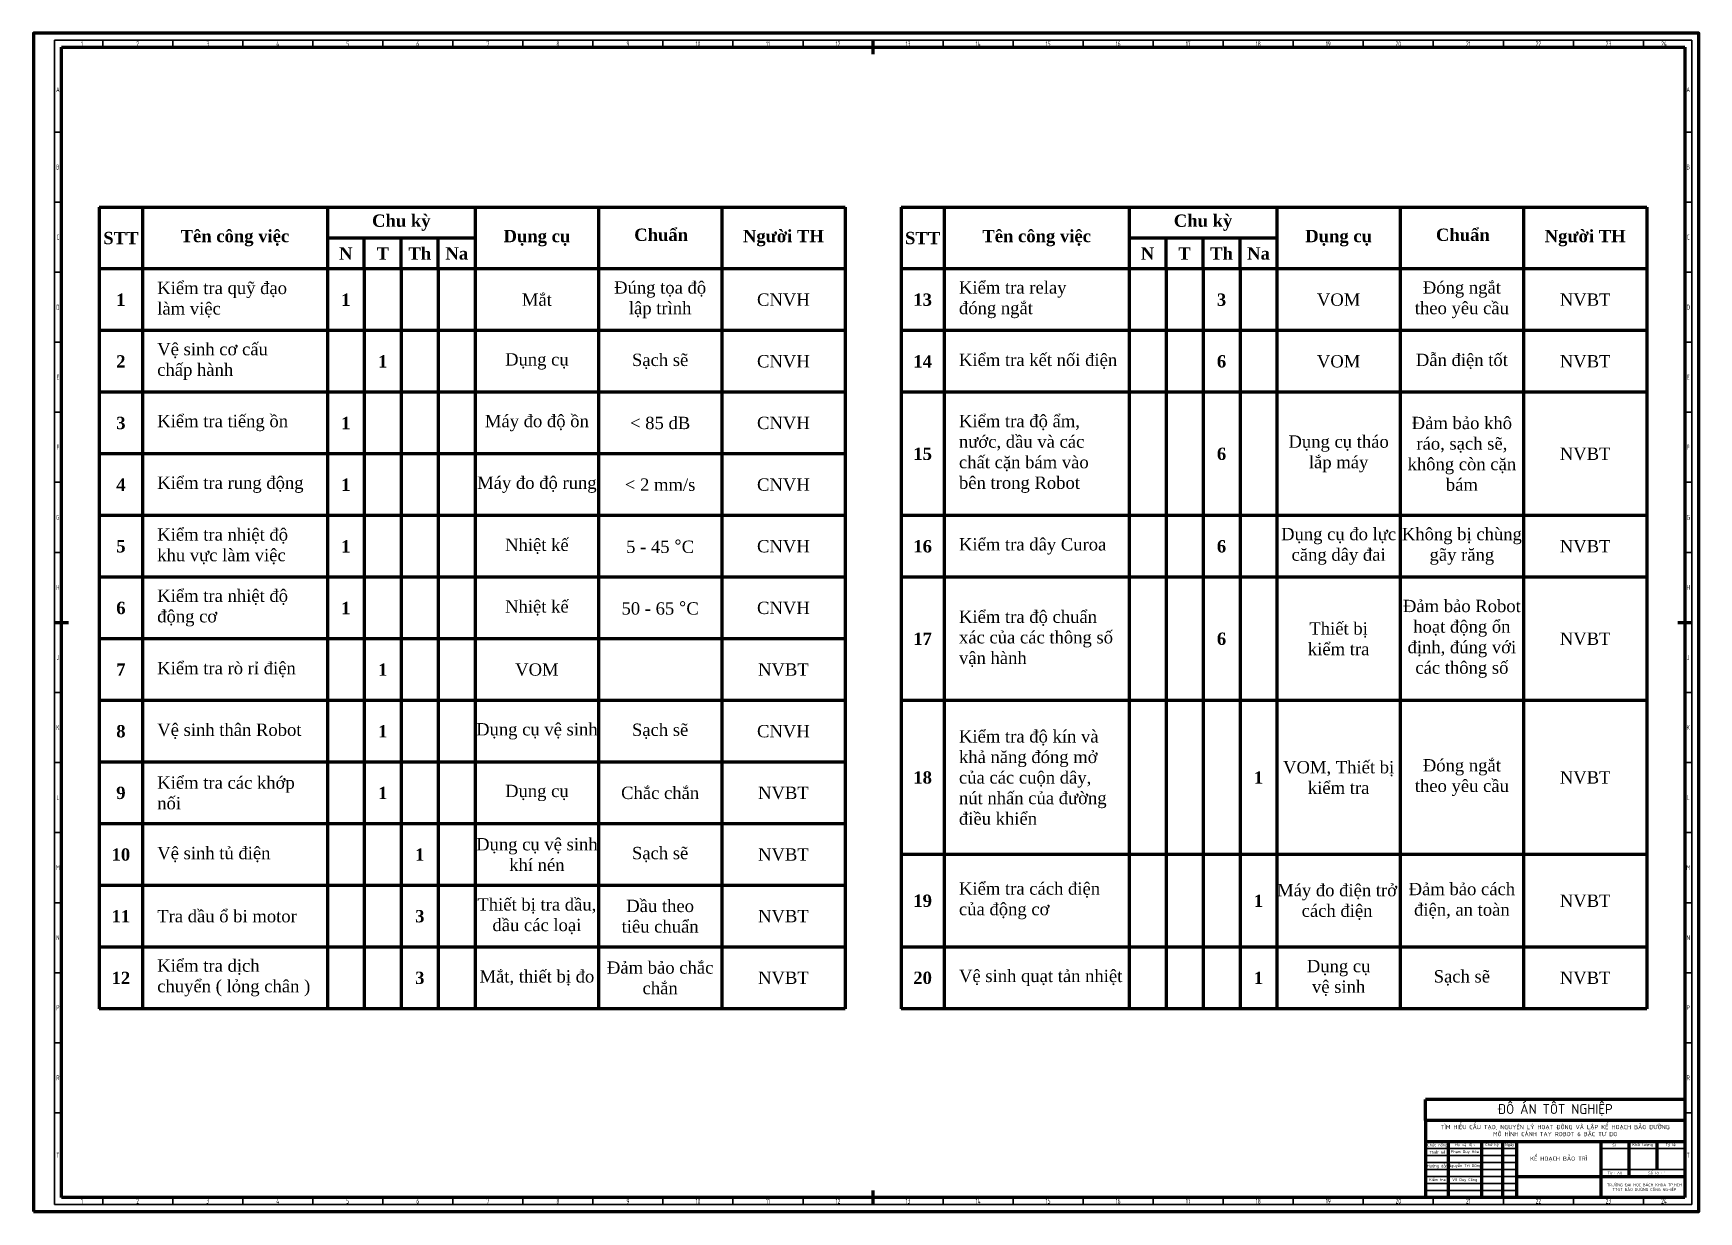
# Model space of a CAD drawing. Header units: millimetres. Extents: x -253 to 12701, y 1223 to 2077.
# Drawn here: x 9715 to 10904, y 1223 to 2064 of the extents above; entities that cross this region are included whole.
import ezdxf

# ---------------------------------------------------------------- set-up
doc = ezdxf.new("R2010")
doc.units = ezdxf.units.MM
for name, color, linetype, lineweight in [('0.7mm', 7, 'Continuous', 70), ('Chu', 241, 'Continuous', 35), ('d', 7, 'Continuous', 35), ('Net 0.35', 20, 'Continuous', 35), ('Net 0.7', 7, 'Continuous', 70)]:
    doc.layers.add(name, color=color, linetype=linetype, lineweight=lineweight)
doc.styles.add('SLDTEXTSTYLE1', font='TXT', dxfattribs={"width": 0.7})
doc.styles.get("Standard").update_dxf_attribs({"font": 'arial.ttf'})

msp = doc.modelspace()

# ---------------------------------------------------------------- texts
at = {"layer": '0.7mm', "char_height": 8.8, "attachment_point": 5}
for s, insert in [('{\\fTimes New Roman|b1|i0|c0|p18;Chu kỳ}', (9978, 1929.2)), ('{\\fTimes New Roman|b1|i0|c0|p18;Chu kỳ}', (10550.4, 1929.2)), ('{\\fTimes New Roman|b1|i0|c0|p18;STT}', (9777.8, 1918.2)), ('{\\fTimes New Roman|b1|i0|c0|p18;Tên công việc}', (9859.2, 1918.2)), ('{\\fTimes New Roman|b1|i0|c0|p18;Dụng cụ}', (10074.8, 1918.2)), ('{\\fTimes New Roman|b1|i0|c0|p18;Chuẩn}', (10163.5, 1920.5)), ('{\\fTimes New Roman|b1|i0|c0|p18;Người TH}', (10250.8, 1918.2)), ('{\\fTimes New Roman|b1|i0|c0|p18;STT}', (10350.2, 1918.2)), ('{\\fTimes New Roman|b1|i0|c0|p18;Tên công việc}', (10431.6, 1918.2)), ('{\\fTimes New Roman|b1|i0|c0|p18;Dụng cụ}', (10647.2, 1918.2)), ('{\\fTimes New Roman|b1|i0|c0|p18;Chuẩn}', (10735.9, 1920.5)), ('{\\fTimes New Roman|b1|i0|c0|p18;Người TH}', (10823.2, 1918.2)), ('{\\fTimes New Roman|b1|i0|c0|p18;N}', (9938.4, 1907.2)), ('{\\fTimes New Roman|b1|i0|c0|p18;T}', (9964.8, 1907.2)), ('{\\fTimes New Roman|b1|i0|c0|p18;Th}', (9991.2, 1907.2)), ('{\\fTimes New Roman|b1|i0|c0|p18;Na}', (10017.6, 1907.2)), ('{\\fTimes New Roman|b1|i0|c0|p18;N}', (10510.8, 1907.2)), ('{\\fTimes New Roman|b1|i0|c0|p18;T}', (10537.2, 1907.2)), ('{\\fTimes New Roman|b1|i0|c0|p18;Th}', (10563.6, 1907.2)), ('{\\fTimes New Roman|b1|i0|c0|p18;Na}', (10590, 1907.2)), ('{\\fTimes New Roman|b1|i0|c0|p18;1}', (9777.8, 1874.2)), ('\\pxql;{\\fTimes New Roman|b0|i0|c0|p18;Kiểm tra quỹ đạo làm việc}', (9859.2, 1874.2)), ('{\\fTimes New Roman|b1|i0|c0|p18;1}', (9938.4, 1874.2)), ('{\\fTimes New Roman|b0|i0|c0|p18;Mắt}', (10074.8, 1874.2)), ('{\\fTimes New Roman|b0|i0|c0|p18;Đúng tọa độ\\Plập trình}', (10162.8, 1874.2)), ('{\\fTimes New Roman|b0|i0|c0|p18;CNVH}', (10250.8, 1874.2)), ('{\\fTimes New Roman|b1|i0|c0|p18;13}', (10350.2, 1874.2)), ('\\pxql;{\\fTimes New Roman|b0|i0|c0|p18;Kiểm tra relay \\Pđóng ngắt}', (10431.6, 1874.2)), ('{\\fTimes New Roman|b1|i0|c0|p18;3}', (10563.6, 1874.2)), ('{\\fTimes New Roman|b0|i0|c0|p18;VOM}', (10647.2, 1874.2)), ('{\\fTimes New Roman|b0|i0|c0|p18;Đóng ngắt\\Ptheo yêu cầu}', (10735.2, 1874.2)), ('{\\fTimes New Roman|b0|i0|c0|p18;NVBT}', (10823.2, 1874.2)), ('\\pxql;{\\fTimes New Roman|b0|i0|c0|p18;Vệ sinh cơ cấu \\Pchấp hành}', (9859.2, 1830.2)), ('{\\fTimes New Roman|b1|i0|c0|p18;2}', (9777.8, 1830.2)), ('{\\fTimes New Roman|b1|i0|c0|p18;1}', (9964.8, 1830.2)), ('{\\fTimes New Roman|b0|i0|c0|p18;Dụng cụ}', (10074.8, 1830.2)), ('{\\fTimes New Roman|b0|i0|c0|p18;Sạch sẽ}', (10162.8, 1830.2)), ('{\\fTimes New Roman|b0|i0|c0|p18;CNVH}', (10250.8, 1830.2)), ('{\\fTimes New Roman|b1|i0|c0|p18;14}', (10350.2, 1830.2)), ('\\pxql;{\\fTimes New Roman|b0|i0|c0|p18;Kiểm tra kết nối điện}', (10431.6, 1830.2)), ('{\\fTimes New Roman|b1|i0|c0|p18;6}', (10563.6, 1830.2)), ('{\\fTimes New Roman|b0|i0|c0|p18;VOM}', (10647.2, 1830.2)), ('{\\fTimes New Roman|b0|i0|c0|p18;Dẫn điện tốt}', (10735.2, 1830.2)), ('{\\fTimes New Roman|b0|i0|c0|p18;NVBT}', (10823.2, 1830.2)), ('{\\fTimes New Roman|b1|i0|c0|p18;3}', (9777.8, 1786.2)), ('\\pxql;{\\fTimes New Roman|b0|i0|c0|p18;Kiểm tra tiếng ồn}', (9859.2, 1786.2)), ('{\\fTimes New Roman|b1|i0|c0|p18;1}', (9938.4, 1786.2)), ('{\\fTimes New Roman|b0|i0|c0|p18;Máy đo độ ồn}', (10074.8, 1786.2)), ('{\\fTimes New Roman|b0|i0|c0|p18;< 85 dB}', (10162.8, 1786.2)), ('{\\fTimes New Roman|b0|i0|c0|p18;CNVH}', (10250.8, 1786.2)), ('\\pxql;{\\fTimes New Roman|b0|i0|c0|p18;Kiểm tra độ ẩm, nước, dầu và các chất cặn bám vào bên trong Robot}', (10431.6, 1764.2)), ('{\\fTimes New Roman|b0|i0|c0|p18;Đảm bảo khô\\Práo, sạch sẽ,\\Pkhông còn cặn\\Pbám}', (10735.2, 1764.2)), ('{\\fTimes New Roman|b0|i0|c0|p18;Dụng cụ tháo\\Plắp máy}', (10647.2, 1764.2)), ('{\\fTimes New Roman|b1|i0|c0|p18;15}', (10350.2, 1764.2)), ('{\\fTimes New Roman|b1|i0|c0|p18;6}', (10563.6, 1764.2)), ('{\\fTimes New Roman|b0|i0|c0|p18;NVBT}', (10823.2, 1764.2)), ('\\pxql;{\\fTimes New Roman|b0|i0|c0|p18;Kiểm tra rung động}', (9859.2, 1742.2)), ('{\\fTimes New Roman|b0|i0|c0|p18;Máy đo độ rung}', (10074.8, 1742.2)), ('{\\fTimes New Roman|b1|i0|c0|p18;4}', (9777.8, 1742.2)), ('{\\fTimes New Roman|b1|i0|c0|p18;1}', (9938.4, 1742.2)), ('{\\fTimes New Roman|b0|i0|c0|p18;< 2 mm/s}', (10162.8, 1742.2)), ('{\\fTimes New Roman|b0|i0|c0|p18;CNVH}', (10250.8, 1742.2)), ('{\\fTimes New Roman|b1|i0|c0|p18;5}', (9777.8, 1698.2)), ('\\pxql;{\\fTimes New Roman|b0|i0|c0|p18;Kiểm tra nhiệt độ\\Pkhu vực làm việc}', (9859.2, 1698.2)), ('{\\fTimes New Roman|b1|i0|c0|p18;1}', (9938.4, 1698.2)), ('{\\fTimes New Roman|b0|i0|c0|p18;Nhiệt kế}', (10074.8, 1698.2)), ('{\\fTimes New Roman|b0|i0|c0|p18;5 - 45 \\fArial|b0|i0|c0|p34;\\H1.08333x;°\\fTimes New Roman|b0|i0|c0|p18;\\H0.92308x;C}', (10162.8, 1698.2)), ('{\\fTimes New Roman|b0|i0|c0|p18;CNVH}', (10250.8, 1698.2)), ('{\\fTimes New Roman|b1|i0|c0|p18;16}', (10350.2, 1698.2)), ('\\pxql;{\\fTimes New Roman|b0|i0|c0|p18;Kiểm tra dây Curoa}', (10431.6, 1698.2)), ('{\\fTimes New Roman|b1|i0|c0|p18;6}', (10563.6, 1698.2)), ('{\\fTimes New Roman|b0|i0|c0|p18;Dụng cụ đo lực\\Pcăng dây đai}', (10647.2, 1698.2)), ('{\\fTimes New Roman|b0|i0|c0|p18;Không bị chùng\\Pgãy răng}', (10735.2, 1698.2)), ('{\\fTimes New Roman|b0|i0|c0|p18;NVBT}', (10823.2, 1698.2)), ('\\pxql;{\\fTimes New Roman|b0|i0|c0|p18;Kiểm tra nhiệt độ\\Pđộng cơ}', (9859.2, 1654.2)), ('{\\fTimes New Roman|b1|i0|c0|p18;6}', (9777.8, 1654.2)), ('{\\fTimes New Roman|b1|i0|c0|p18;1}', (9938.4, 1654.2)), ('{\\fTimes New Roman|b0|i0|c0|p18;Nhiệt kế}', (10074.8, 1654.2)), ('{\\fTimes New Roman|b0|i0|c0|p18;50 - 65 \\fArial|b0|i0|c0|p34;\\H1.08333x;°\\fTimes New Roman|b0|i0|c0|p18;\\H0.92308x;C}', (10162.8, 1654.2)), ('{\\fTimes New Roman|b0|i0|c0|p18;CNVH}', (10250.8, 1654.2)), ('\\pxql;{\\fTimes New Roman|b0|i0|c0|p18;Kiểm tra độ chuẩn xác của các thông số vận hành}', (10431.6, 1632.2)), ('{\\fTimes New Roman|b0|i0|c0|p18;Đảm bảo Robot\\Phoạt động ổn\\Pđịnh, đúng với\\Pcác thông số}', (10735.2, 1632.2)), ('{\\fTimes New Roman|b0|i0|c0|p18;Thiết bị \\Pkiểm tra}', (10647.2, 1632.2)), ('{\\fTimes New Roman|b1|i0|c0|p18;17}', (10350.2, 1632.2)), ('{\\fTimes New Roman|b1|i0|c0|p18;6}', (10563.6, 1632.2)), ('{\\fTimes New Roman|b0|i0|c0|p18;NVBT}', (10823.2, 1632.2)), ('{\\fTimes New Roman|b1|i0|c0|p18;7}', (9777.8, 1610.2)), ('\\pxql;{\\fTimes New Roman|b0|i0|c0|p18;Kiểm tra rò rỉ điện}', (9859.2, 1610.2)), ('{\\fTimes New Roman|b1|i0|c0|p18;1}', (9964.8, 1610.2)), ('{\\fTimes New Roman|b0|i0|c0|p18;VOM}', (10074.8, 1610.2)), ('{\\fTimes New Roman|b0|i0|c0|p18;NVBT}', (10250.8, 1610.2)), ('{\\fTimes New Roman|b1|i0|c0|p18;8}', (9777.8, 1566.2)), ('\\pxql;{\\fTimes New Roman|b0|i0|c0|p18;Vệ sinh thân Robot}', (9859.2, 1566.2)), ('{\\fTimes New Roman|b1|i0|c0|p18;1}', (9964.8, 1566.2)), ('{\\fTimes New Roman|b0|i0|c0|p18;Dụng cụ vệ sinh}', (10074.8, 1566.2)), ('{\\fTimes New Roman|b0|i0|c0|p18;Sạch sẽ}', (10162.8, 1566.2)), ('{\\fTimes New Roman|b0|i0|c0|p18;CNVH}', (10250.8, 1566.2)), ('\\pxql;{\\fTimes New Roman|b0|i0|c0|p18;Kiểm tra độ kín và khả năng đóng mở của các cuộn dây, nút nhấn của đường điều khiển}', (10431.6, 1533.2)), ('{\\fTimes New Roman|b0|i0|c0|p18;VOM, Thiết bị \\Pkiểm tra}', (10647.2, 1533.2)), ('{\\fTimes New Roman|b0|i0|c0|p18;Đóng ngắt\\Ptheo yêu cầu}', (10735.2, 1533.2)), ('\\pxql;{\\fTimes New Roman|b0|i0|c0|p18;Kiểm tra các khớp nối}', (9859.2, 1522.2)), ('{\\fTimes New Roman|b1|i0|c0|p18;18}', (10350.2, 1533.2)), ('{\\fTimes New Roman|b1|i0|c0|p18;1}', (10590, 1533.2)), ('{\\fTimes New Roman|b0|i0|c0|p18;NVBT}', (10823.2, 1533.2)), ('{\\fTimes New Roman|b1|i0|c0|p18;9}', (9777.8, 1522.2)), ('{\\fTimes New Roman|b1|i0|c0|p18;1}', (9964.8, 1522.2)), ('{\\fTimes New Roman|b0|i0|c0|p18;Dụng cụ}', (10074.8, 1522.2)), ('{\\fTimes New Roman|b0|i0|c0|p18;Chắc chắn}', (10162.8, 1522.2)), ('{\\fTimes New Roman|b0|i0|c0|p18;NVBT}', (10250.8, 1522.2)), ('{\\fTimes New Roman|b0|i0|c0|p18;Dụng cụ vệ sinh\\Pkhí nén}', (10074.8, 1478.2)), ('{\\fTimes New Roman|b1|i0|c0|p18;10}', (9777.8, 1478.2)), ('\\pxql;{\\fTimes New Roman|b0|i0|c0|p18;Vệ sinh tủ điện}', (9859.2, 1478.2)), ('{\\fTimes New Roman|b1|i0|c0|p18;1}', (9991.2, 1478.2)), ('{\\fTimes New Roman|b0|i0|c0|p18;Sạch sẽ}', (10162.8, 1478.2)), ('{\\fTimes New Roman|b0|i0|c0|p18;NVBT}', (10250.8, 1478.2)), ('\\pxql;{\\fTimes New Roman|b0|i0|c0|p18;Kiểm tra cách điện của động cơ}', (10431.6, 1445.2)), ('{\\fTimes New Roman|b0|i0|c0|p18;Máy đo điện trở\\Pcách điện}', (10646.1, 1444.4)), ('{\\fTimes New Roman|b0|i0|c0|p18;Đảm bảo cách\\Pđiện, an toàn}', (10735.2, 1445.2)), ('\\pxql;{\\fTimes New Roman|b0|i0|c0|p18;Tra dầu ổ bi motor}', (9859.2, 1434.2)), ('{\\fTimes New Roman|b1|i0|c0|p18;3}', (9991.2, 1434.2)), ('{\\fTimes New Roman|b0|i0|c0|p18;Thiết bị tra dầu,\\Pdầu các loại}', (10074.8, 1434.2)), ('{\\fTimes New Roman|b0|i0|c0|p18;Dầu theo \\Ptiêu chuẩn}', (10162.8, 1434.2)), ('{\\fTimes New Roman|b1|i0|c0|p18;19}', (10350.2, 1445.2)), ('{\\fTimes New Roman|b1|i0|c0|p18;1}', (10590, 1445.2)), ('{\\fTimes New Roman|b0|i0|c0|p18;NVBT}', (10823.2, 1445.2)), ('{\\fTimes New Roman|b1|i0|c0|p18;11}', (9777.8, 1434.2)), ('{\\fTimes New Roman|b0|i0|c0|p18;NVBT}', (10250.8, 1434.2)), ('\\pxql;{\\fTimes New Roman|b0|i0|c0|p18;Kiểm tra dịch chuyển ( lỏng chân )}', (9859.2, 1390.2)), ('{\\fTimes New Roman|b1|i0|c0|p18;12}', (9777.8, 1390.2)), ('{\\fTimes New Roman|b1|i0|c0|p18;3}', (9991.2, 1390.2)), ('{\\fTimes New Roman|b0|i0|c0|p18;Mắt, thiết bị đo}', (10074.8, 1390.2)), ('{\\fTimes New Roman|b0|i0|c0|p18;Đảm bảo chắc\\Pchắn}', (10162.8, 1390.2)), ('{\\fTimes New Roman|b0|i0|c0|p18;NVBT}', (10250.8, 1390.2)), ('{\\fTimes New Roman|b1|i0|c0|p18;20}', (10350.2, 1390.2)), ('\\pxql;{\\fTimes New Roman|b0|i0|c0|p18;Vệ sinh quạt tản nhiệt}', (10431.6, 1390.2)), ('{\\fTimes New Roman|b1|i0|c0|p18;1}', (10590, 1390.2)), ('{\\fTimes New Roman|b0|i0|c0|p18;Dụng cụ \\Pvệ sinh}', (10647.2, 1390.2)), ('{\\fTimes New Roman|b0|i0|c0|p18;Sạch sẽ}', (10735.2, 1390.2)), ('{\\fTimes New Roman|b0|i0|c0|p18;NVBT}', (10823.2, 1390.2))]:
    msp.add_mtext_dynamic_manual_height_columns(s, width=110.885, gutter_width=17.6, heights=[0], dxfattribs=dict(at, insert=insert))
at = {"layer": 'Chu', "char_height": 3.5, "attachment_point": 5, "style": 'SLDTEXTSTYLE1'}
for s, insert in [('{\\fTCVN 7284|b0|i0|c0|p34;1}', (9750, 2056.9)), ('{\\fTCVN 7284|b0|i0|c0|p34;2}', (9789.8, 2056.9)), ('{\\fTCVN 7284|b0|i0|c0|p34;3}', (9839.8, 2056.9)), ('{\\fTCVN 7284|b0|i0|c0|p34;4}', (9889.8, 2056.9)), ('{\\fTCVN 7284|b0|i0|c0|p34;5}', (9939.8, 2056.9)), ('{\\fTCVN 7284|b0|i0|c0|p34;6}', (9989.8, 2056.9)), ('{\\fTCVN 7284|b0|i0|c0|p34;7}', (10039.8, 2056.9)), ('{\\fTCVN 7284|b0|i0|c0|p34;8}', (10089.8, 2056.9)), ('{\\fTCVN 7284|b0|i0|c0|p34;9}', (10139.8, 2056.9)), ('{\\fTCVN 7284|b0|i0|c0|p34;10}', (10189.8, 2056.9)), ('{\\fTCVN 7284|b0|i0|c0|p34;11}', (10239.8, 2056.9)), ('{\\fTCVN 7284|b0|i0|c0|p34;12}', (10289.8, 2056.9)), ('{\\fTCVN 7284|b0|i0|c0|p34;13}', (10339.8, 2056.9)), ('{\\fTCVN 7284|b0|i0|c0|p34;14}', (10389.8, 2056.9)), ('{\\fTCVN 7284|b0|i0|c0|p34;15}', (10439.8, 2056.9)), ('{\\fTCVN 7284|b0|i0|c0|p34;16}', (10489.8, 2056.9)), ('{\\fTCVN 7284|b0|i0|c0|p34;17}', (10539.8, 2056.9)), ('{\\fTCVN 7284|b0|i0|c0|p34;18}', (10589.8, 2056.9)), ('{\\fTCVN 7284|b0|i0|c0|p34;19}', (10639.8, 2056.9)), ('{\\fTCVN 7284|b0|i0|c0|p34;20}', (10689.8, 2056.9)), ('{\\fTCVN 7284|b0|i0|c0|p34;21}', (10739.8, 2056.9)), ('{\\fTCVN 7284|b0|i0|c0|p34;22}', (10789.8, 2056.9)), ('{\\fTCVN 7284|b0|i0|c0|p34;23}', (10839.8, 2056.9)), ('{\\fTCVN 7284|b0|i0|c0|p34;24}', (10879.5, 2056.9)), ('{\\fTCVN 7284|b0|i0|c0|p34;A}', (9732.8, 2024.1)), ('{\\fTCVN 7284|b0|i0|c0|p34;A}', (10896.8, 2024.1)), ('{\\fTCVN 7284|b0|i0|c0|p34;B}', (9732.8, 1968.9)), ('{\\fTCVN 7284|b0|i0|c0|p34;B}', (10896.8, 1968.9)), ('{\\fTCVN 7284|b0|i0|c0|p34;C}', (9732.8, 1918.9)), ('{\\fTCVN 7284|b0|i0|c0|p34;C}', (10896.8, 1918.9)), ('{\\fTCVN 7284|b0|i0|c0|p34;D}', (9732.8, 1868.9)), ('{\\fTCVN 7284|b0|i0|c0|p34;D}', (10896.8, 1868.9)), ('{\\fTCVN 7284|b0|i0|c0|p34;E}', (9732.8, 1818.9)), ('{\\fTCVN 7284|b0|i0|c0|p34;E}', (10896.8, 1818.9)), ('{\\fTCVN 7284|b0|i0|c0|p34;F}', (9732.8, 1768.9)), ('{\\fTCVN 7284|b0|i0|c0|p34;F}', (10896.8, 1768.9)), ('{\\fTCVN 7284|b0|i0|c0|p34;G}', (9732.8, 1718.9)), ('{\\fTCVN 7284|b0|i0|c0|p34;G}', (10896.8, 1718.9)), ('{\\fTCVN 7284|b0|i0|c0|p34;H}', (9732.8, 1668.9)), ('{\\fTCVN 7284|b0|i0|c0|p34;H}', (10896.8, 1668.9)), ('{\\fTCVN 7284|b0|i0|c0|p34;J}', (9732.8, 1618.9)), ('{\\fTCVN 7284|b0|i0|c0|p34;J}', (10896.8, 1618.9)), ('{\\fTCVN 7284|b0|i0|c0|p34;K}', (9732.8, 1568.9)), ('{\\fTCVN 7284|b0|i0|c0|p34;K}', (10896.8, 1568.9)), ('{\\fTCVN 7284|b0|i0|c0|p34;L}', (9732.8, 1518.9)), ('{\\fTCVN 7284|b0|i0|c0|p34;L}', (10896.8, 1518.9)), ('{\\fTCVN 7284|b0|i0|c0|p34;M}', (9732.8, 1468.9)), ('{\\fTCVN 7284|b0|i0|c0|p34;M}', (10896.8, 1468.9)), ('{\\fTCVN 7284|b0|i0|c0|p34;N}', (9732.8, 1418.9)), ('{\\fTCVN 7284|b0|i0|c0|p34;N}', (10896.8, 1418.9)), ('{\\fTCVN 7284|b0|i0|c0|p34;P}', (9732.8, 1368.9)), ('{\\fTCVN 7284|b0|i0|c0|p34;P}', (10896.8, 1368.9)), ('{\\fTCVN 7284|b0|i0|c0|p34;R}', (9732.8, 1318.9)), ('{\\fTCVN 7284|b0|i0|c0|p34;R}', (10896.8, 1318.9)), ('{\\fTCVN 7284|b0|i0|c0|p34;T}', (9732.8, 1263.6)), ('{\\fTCVN 7284|b0|i0|c0|p34;T}', (10896.8, 1263.6)), ('{\\fTCVN 7284|b0|i0|c0|p34;1}', (9750, 1230.9)), ('{\\fTCVN 7284|b0|i0|c0|p34;2}', (9789.8, 1230.9)), ('{\\fTCVN 7284|b0|i0|c0|p34;3}', (9839.8, 1230.9)), ('{\\fTCVN 7284|b0|i0|c0|p34;4}', (9889.8, 1230.9)), ('{\\fTCVN 7284|b0|i0|c0|p34;5}', (9939.8, 1230.9)), ('{\\fTCVN 7284|b0|i0|c0|p34;6}', (9989.8, 1230.9)), ('{\\fTCVN 7284|b0|i0|c0|p34;7}', (10039.8, 1230.9)), ('{\\fTCVN 7284|b0|i0|c0|p34;8}', (10089.8, 1230.9)), ('{\\fTCVN 7284|b0|i0|c0|p34;9}', (10139.8, 1230.9)), ('{\\fTCVN 7284|b0|i0|c0|p34;10}', (10189.8, 1230.9)), ('{\\fTCVN 7284|b0|i0|c0|p34;11}', (10239.8, 1230.9)), ('{\\fTCVN 7284|b0|i0|c0|p34;12}', (10289.8, 1230.9)), ('{\\fTCVN 7284|b0|i0|c0|p34;13}', (10339.8, 1230.9)), ('{\\fTCVN 7284|b0|i0|c0|p34;14}', (10389.8, 1230.9)), ('{\\fTCVN 7284|b0|i0|c0|p34;15}', (10439.8, 1230.9)), ('{\\fTCVN 7284|b0|i0|c0|p34;16}', (10489.8, 1230.9)), ('{\\fTCVN 7284|b0|i0|c0|p34;17}', (10539.8, 1230.9)), ('{\\fTCVN 7284|b0|i0|c0|p34;18}', (10589.8, 1230.9)), ('{\\fTCVN 7284|b0|i0|c0|p34;19}', (10639.8, 1230.9)), ('{\\fTCVN 7284|b0|i0|c0|p34;20}', (10689.8, 1230.9)), ('{\\fTCVN 7284|b0|i0|c0|p34;21}', (10739.8, 1230.9)), ('{\\fTCVN 7284|b0|i0|c0|p34;22}', (10789.8, 1230.9)), ('{\\fTCVN 7284|b0|i0|c0|p34;23}', (10839.8, 1230.9)), ('{\\fTCVN 7284|b0|i0|c0|p34;24}', (10879.5, 1230.9))]:
    msp.add_mtext(s, dxfattribs=dict(at, insert=insert))
at = {"layer": 'Chu'}
for s, width, insert, char_height, attachment_point in [('{\\fTCVN 7284|b0|i0|c0|p34;ĐỒ ÁN TỐT NGHIỆP}', 128.173, (10801.8, 1295.9), 7, 5), ('{\\fTCVN 7284|b0|i0|c0|p34;TÌM HIỂU CẤU TẠO, NGUYÊN LÝ HOẠT ĐỘNG VÀ LẬP KẾ HOẠCH BẢO DƯỠNG\\PMÔ HÌNH CÁNH TAY ROBOT 6 BẬC TỰ DO}', 181.433, (10801.8, 1280.9), 3, 5), ('{\\fTCVN 7284|b0|i0|c0|p34;Chức năng}', 18.938, (10717.7, 1270.7), 2, 5), ('\\pxqc;{\\fTCVN 7284|b0|i0|c0|p34;Chữ ký}', 18.938, (10756.8, 1270.9), 2, 5), ('\\pxqc;{\\fTCVN 7284|b0|i0|c0|p34;Khối lượng}', 45.233, (10864.3, 1270.9), 2, 5), ('\\pxqc;{\\fTCVN 7284|b0|i0|c0|p34;Tỷ lệ}', 45.233, (10884.3, 1270.9), 2, 5), ('\\pxqc;{\\fTCVN 7284|b0|i0|c0|p34;Thiết kế}', 18.938, (10717.7, 1265.7), 2, 5), ('\\pxqc;{\\fTCVN 7284|b0|i0|c0|p34;Phạm Duy Hòa}', 45.233, (10737.3, 1265.9), 2, 5), ('\\pxqc;{\\fTCVN 7284|b0|i0|c0|p34;Họ và tên}', 45.233, (10737.3, 1270.9), 2, 5), ('\\pxqc;{\\fTCVN 7284|b0|i0|c0|p34;Ngày}', 18.938, (10769.3, 1270.9), 2, 5), ('{\\fTCVN 7284|b0|i0|c0|p34;KẾ HOẠCH BẢO TRÌ}', 51.346, (10804.3, 1260.9), 3, 5), ('\\pxqc;{\\fTCVN 7284|b0|i0|c0|p34;SL}', 45.233, (10844.3, 1270.9), 2, 5), ('\\pxqc;{\\fTCVN 7284|b0|i0|c0|p34;Hướng dẫn}', 18.938, (10717.7, 1255.7), 2, 5), ('\\pxqc;{\\fTCVN 7284|b0|i0|c0|p34;Nguyễn Trí Dũng}', 45.233, (10737.3, 1255.9), 2, 5), ('\\pxqc;{\\fTCVN 7284|b0|i0|c0|p34;Tờ : A0}', 45.233, (10844.3, 1250.9), 2, 5), ('\\pxqc;{\\fTCVN 7284|b0|i0|c0|p34;Số tờ : 1}', 45.233, (10874.3, 1250.9), 2, 5), ('\\pxqc;{\\fTCVN 7284|b0|i0|c0|p34;Kiểm tra}', 18.938, (10708.2, 1246.2), 2, 4), ('\\pxqc;{\\fTCVN 7284|b0|i0|c0|p34;Võ Duy Công}', 45.233, (10737.3, 1245.9), 2, 5), ('{\\fTCVN 7284|b0|i0|c0|p34;TRƯỜNG ĐẠI HỌC BÁCH KHOA TP.HCM\\PTTĐT BẢO DƯỠNG CÔNG NGHIỆP}', 73.353, (10865.5, 1240.6), 2, 5)]:
    msp.add_mtext_dynamic_manual_height_columns(s, width=width, gutter_width=156.6, heights=[0], dxfattribs=dict(at, insert=insert, char_height=char_height, attachment_point=attachment_point))

# ---------------------------------------------------------------- linework, layer by layer
at = {"layer": '0.7mm'}
for p, q in [((9762.4, 1940.2), (9762.4, 1368.2)), ((9762.4, 1940.2), (9762.4, 1896.2)), ((9762.4, 1940.2), (10242, 1940.2)), ((9793.2, 1940.2), (9793.2, 1368.2)), ((9925.2, 1940.2), (9925.2, 1368.2)), ((10030.8, 1940.2), (10030.8, 1368.2)), ((10030.8, 1940.2), (10118.8, 1940.2)), ((10118.8, 1940.2), (10118.8, 1368.2)), ((10118.8, 1940.2), (10206.8, 1940.2)), ((10206.8, 1940.2), (10206.8, 1368.2)), ((10206.8, 1940.2), (10294.8, 1940.2)), ((10294.8, 1940.2), (10294.8, 1368.2)), ((10334.8, 1940.2), (10334.8, 1368.2)), ((10334.8, 1940.2), (10334.8, 1896.2)), ((10334.8, 1940.2), (10814.4, 1940.2)), ((10365.6, 1940.2), (10365.6, 1368.2)), ((10497.6, 1940.2), (10497.6, 1368.2)), ((10603.2, 1940.2), (10603.2, 1368.2)), ((10603.2, 1940.2), (10691.2, 1940.2)), ((10691.2, 1940.2), (10691.2, 1368.2)), ((10691.2, 1940.2), (10779.2, 1940.2)), ((10779.2, 1940.2), (10779.2, 1368.2)), ((10779.2, 1940.2), (10867.2, 1940.2)), ((10867.2, 1940.2), (10867.2, 1368.2)), ((10030.8, 1918.2), (9925.2, 1918.2)), ((9951.6, 1896.2), (9951.6, 1918.2)), ((9978, 1896.2), (9978, 1918.2)), ((10004.4, 1896.2), (10004.4, 1918.2)), ((10603.2, 1918.2), (10497.6, 1918.2)), ((10524, 1896.2), (10524, 1918.2)), ((10550.4, 1896.2), (10550.4, 1918.2)), ((10576.8, 1896.2), (10576.8, 1918.2)), ((10294.8, 1896.2), (9762.4, 1896.2)), ((9951.6, 1896.2), (9951.6, 1368.2)), ((9978, 1896.2), (9978, 1368.2)), ((10004.4, 1896.2), (10004.4, 1368.2)), ((10867.2, 1896.2), (10334.8, 1896.2)), ((10524, 1896.2), (10524, 1368.2)), ((10550.4, 1896.2), (10550.4, 1368.2)), ((10576.8, 1896.2), (10576.8, 1368.2)), ((10294.8, 1852.2), (9762.4, 1852.2)), ((10867.2, 1852.2), (10334.8, 1852.2)), ((10294.8, 1808.2), (9762.4, 1808.2)), ((10867.2, 1808.2), (10334.8, 1808.2)), ((10294.8, 1764.2), (9762.4, 1764.2)), ((10294.8, 1720.2), (9762.4, 1720.2)), ((10867.2, 1720.2), (10334.8, 1720.2)), ((10294.8, 1676.2), (9762.4, 1676.2)), ((10867.2, 1676.2), (10334.8, 1676.2)), ((10294.8, 1632.2), (9762.4, 1632.2)), ((10294.8, 1588.2), (9762.4, 1588.2)), ((10867.2, 1588.2), (10334.8, 1588.2)), ((10294.8, 1544.2), (9762.4, 1544.2)), ((10294.8, 1500.2), (9762.4, 1500.2)), ((10867.2, 1478.2), (10334.8, 1478.2)), ((10294.8, 1456.2), (9762.4, 1456.2)), ((10294.8, 1412.2), (9762.4, 1412.2)), ((10867.2, 1412.2), (10334.8, 1412.2)), ((10294.8, 1368.2), (9762.4, 1368.2)), ((10867.2, 1368.2), (10334.8, 1368.2))]:
    msp.add_line(p, q, dxfattribs=at)
at = {"layer": 'd'}
msp.add_line((10894.3, 1233.4), (10894.3, 1345.4), dxfattribs=at)
at = {"layer": 'Net 0.35', "linetype": 'Continuous', "lineweight": 35}
for p, q in [((9730.3, 1228.4), (9730.3, 2059.4)), ((9730.3, 2059.4), (10899.3, 2059.4)), ((9764.8, 2059.4), (9764.8, 2054.4)), ((9814.8, 2059.4), (9814.8, 2054.4)), ((9864.8, 2059.4), (9864.8, 2054.4)), ((9914.8, 2059.4), (9914.8, 2054.4)), ((9964.8, 2059.4), (9964.8, 2054.4)), ((10014.8, 2059.4), (10014.8, 2054.4)), ((10064.8, 2059.4), (10064.8, 2054.4)), ((10114.8, 2059.4), (10114.8, 2054.4)), ((10164.8, 2059.4), (10164.8, 2054.4)), ((10214.8, 2059.4), (10214.8, 2054.4)), ((10264.8, 2059.4), (10264.8, 2054.4)), ((10364.8, 2059.4), (10364.8, 2054.4)), ((10414.8, 2059.4), (10414.8, 2054.4)), ((10464.8, 2059.4), (10464.8, 2054.4)), ((10514.8, 2059.4), (10514.8, 2054.4)), ((10564.8, 2059.4), (10564.8, 2054.4)), ((10614.8, 2059.4), (10614.8, 2054.4)), ((10664.8, 2059.4), (10664.8, 2054.4)), ((10714.8, 2059.4), (10714.8, 2054.4)), ((10764.8, 2059.4), (10764.8, 2054.4)), ((10814.8, 2059.4), (10814.8, 2054.4)), ((10864.8, 2059.4), (10864.8, 2054.4)), ((10899.3, 2059.4), (10899.3, 1228.4)), ((9735.3, 1993.9), (9730.3, 1993.9)), ((10899.3, 1993.9), (10894.3, 1993.9)), ((9735.3, 1943.9), (9730.3, 1943.9)), ((10899.3, 1943.9), (10894.3, 1943.9)), ((9735.3, 1893.9), (9730.3, 1893.9)), ((10899.3, 1893.9), (10894.3, 1893.9)), ((9735.3, 1843.9), (9730.3, 1843.9)), ((10899.3, 1843.9), (10894.3, 1843.9)), ((9735.3, 1793.9), (9730.3, 1793.9)), ((10899.3, 1793.9), (10894.3, 1793.9)), ((9735.3, 1743.9), (9730.3, 1743.9)), ((10899.3, 1743.9), (10894.3, 1743.9)), ((9735.3, 1693.9), (9730.3, 1693.9)), ((10899.3, 1693.9), (10894.3, 1693.9)), ((9735.3, 1593.9), (9730.3, 1593.9)), ((10899.3, 1593.9), (10894.3, 1593.9)), ((9735.3, 1543.9), (9730.3, 1543.9)), ((10899.3, 1543.9), (10894.3, 1543.9)), ((9735.3, 1493.9), (9730.3, 1493.9)), ((10899.3, 1493.9), (10894.3, 1493.9)), ((9735.3, 1443.9), (9730.3, 1443.9)), ((10899.3, 1443.9), (10894.3, 1443.9)), ((9735.3, 1393.9), (9730.3, 1393.9)), ((10899.3, 1393.9), (10894.3, 1393.9)), ((9735.3, 1343.9), (9730.3, 1343.9)), ((10899.3, 1343.9), (10894.3, 1343.9)), ((9735.3, 1293.9), (9730.3, 1293.9)), ((10899.3, 1293.9), (10894.3, 1293.9)), ((10899.3, 1228.4), (9730.3, 1228.4)), ((9764.8, 1233.4), (9764.8, 1228.4)), ((9814.8, 1233.4), (9814.8, 1228.4)), ((9864.8, 1233.4), (9864.8, 1228.4)), ((9914.8, 1233.4), (9914.8, 1228.4)), ((9964.8, 1233.4), (9964.8, 1228.4)), ((10014.8, 1233.4), (10014.8, 1228.4)), ((10064.8, 1233.4), (10064.8, 1228.4)), ((10114.8, 1233.4), (10114.8, 1228.4)), ((10164.8, 1233.4), (10164.8, 1228.4)), ((10214.8, 1233.4), (10214.8, 1228.4)), ((10264.8, 1233.4), (10264.8, 1228.4)), ((10364.8, 1233.4), (10364.8, 1228.4)), ((10414.8, 1233.4), (10414.8, 1228.4)), ((10464.8, 1233.4), (10464.8, 1228.4)), ((10514.8, 1233.4), (10514.8, 1228.4)), ((10564.8, 1233.4), (10564.8, 1228.4)), ((10614.8, 1233.4), (10614.8, 1228.4)), ((10664.8, 1233.4), (10664.8, 1228.4)), ((10714.8, 1233.4), (10714.8, 1228.4)), ((10764.8, 1233.4), (10764.8, 1228.4)), ((10814.8, 1233.4), (10814.8, 1228.4)), ((10864.8, 1233.4), (10864.8, 1228.4))]:
    msp.add_line(p, q, dxfattribs=at)
at = {"layer": 'Net 0.35'}
for p, q in [((10709.3, 1268.4), (10774.3, 1268.4)), ((10709.3, 1263.4), (10774.3, 1263.4)), ((10834.3, 1268.4), (10894.3, 1268.4)), ((10709.3, 1258.4), (10774.3, 1258.4)), ((10709.3, 1253.4), (10774.3, 1253.4)), ((10834.3, 1253.4), (10894.3, 1253.4)), ((10774.3, 1248.4), (10709.3, 1248.4)), ((10709.3, 1243.4), (10774.3, 1243.4)), ((10709.3, 1238.4), (10774.3, 1238.4))]:
    msp.add_line(p, q, dxfattribs=at)
at = {"layer": 'Net 0.7', "linetype": 'Continuous', "lineweight": 70}
for p, q in [((10314.8, 2049.4), (10314.8, 2059.4)), ((9735.3, 1233.4), (9735.3, 2054.4)), ((9735.3, 2054.4), (10894.3, 2054.4)), ((10894.3, 2054.4), (10894.3, 1233.4)), ((9730.3, 1643.9), (9740.3, 1643.9)), ((10889.3, 1643.9), (10899.3, 1643.9)), ((10314.8, 1228.4), (10314.8, 1238.4)), ((10894.3, 1233.4), (9735.3, 1233.4))]:
    msp.add_line(p, q, dxfattribs=at)
at = {"layer": 'Net 0.7'}
for p, q in [((10709.3, 1288.4), (10709.3, 1303.4)), ((10894.3, 1303.4), (10709.3, 1303.4)), ((10709.3, 1288.4), (10709.3, 1233.4)), ((10894.3, 1288.4), (10709.3, 1288.4)), ((10709.3, 1273.4), (10894.3, 1273.4)), ((10725.3, 1273.4), (10725.3, 1233.4)), ((10749.3, 1273.4), (10749.3, 1233.4)), ((10764.3, 1273.4), (10764.3, 1233.4)), ((10774.3, 1273.4), (10774.3, 1233.4)), ((10834.3, 1273.4), (10834.3, 1233.4)), ((10854.3, 1273.4), (10854.3, 1248.4)), ((10874.3, 1273.4), (10874.3, 1253.4)), ((10774.3, 1248.4), (10894.3, 1248.4))]:
    msp.add_line(p, q, dxfattribs=at)
msp.add_lwpolyline([(9715.3, 1223.4), (10904.3, 1223.4), (10904.3, 2064.4), (9715.3, 2064.4)], close=True, dxfattribs=at)

msp.set_redraw_order([(e.dxf.handle, doc.entitydb.next_handle()) for e in msp.query("TEXT MTEXT ATTDEF DIMENSION ARC_DIMENSION")])  # texts and dimensions are drawn at this point

doc.saveas('drawing.dxf')
